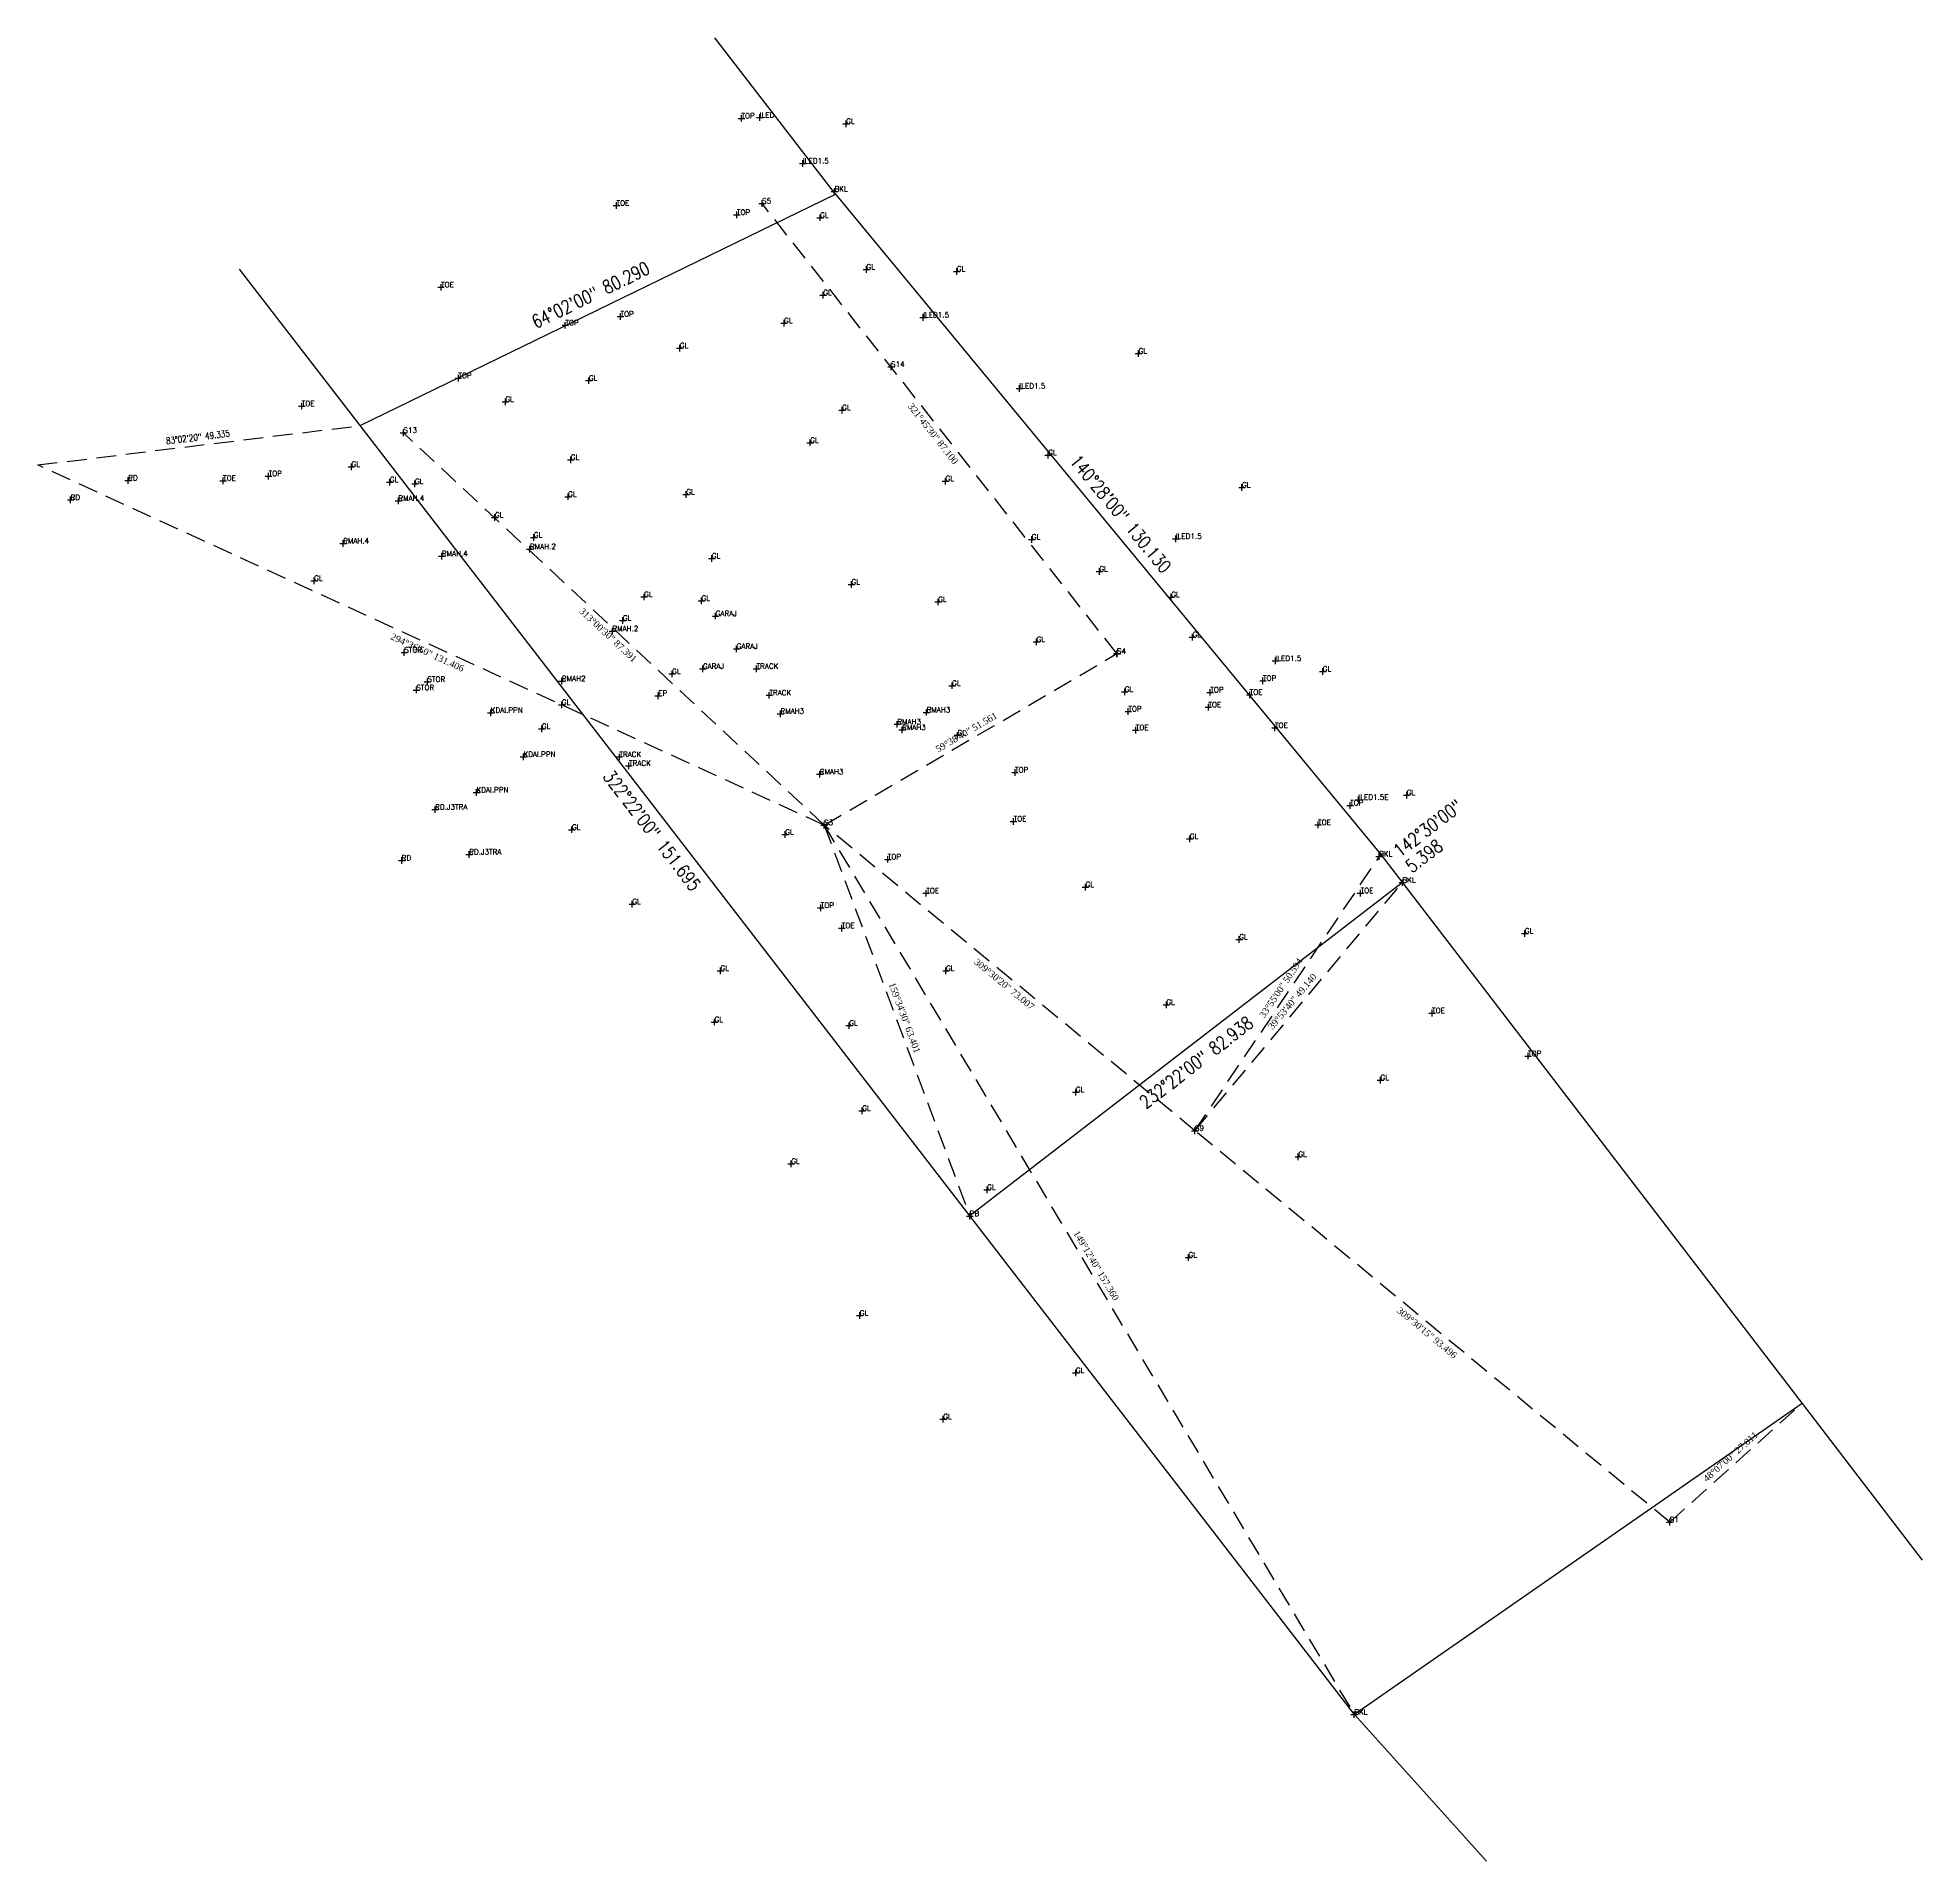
# Model space of a CAD drawing. Header units: metres. Extents: x -18206 to -14962, y -33140 to -31299.
# Drawn here: x -15248.3 to -14962, y -33140.1 to -32863 of the extents above; entities that cross this region are included whole.
import ezdxf
from ezdxf.enums import TextEntityAlignment as Align

# ---------------------------------------------------------------- set-up
doc = ezdxf.new("R2010")
doc.units = ezdxf.units.M
doc.header["$LTSCALE"] = 6
doc.header["$MEASUREMENT"] = 0
doc.header["$PDMODE"] = 2
doc.header["$PDSIZE"] = 0.5
doc.linetypes.add('DASHED', pattern=[0.75, 0.5, -0.25])
for name, color, linetype in [('160119_CODE', 7, 'Continuous'), ('160119_PTS', 7, 'Continuous'), ('BED', 3, 'Continuous'), ('TRA', 3, 'DASHED')]:
    doc.layers.add(name, color=color, linetype=linetype)
doc.styles.get("Standard").update_dxf_attribs({"font": 'simplex.shx', "width": 0.8})
doc.styles.add('TIMESNEWROMAN', font='TIMES.TTF')

# ---------------------------------------------------------------- blocks, each defined once
blk = doc.blocks.new('A$C63C904E5')
at = {"layer": 'TRA'}
for p, q in [((163.96, 161.24), (110.05, 229.65)), ((0, 189.91), (48.97, 195.89)), ((119.47, 135.18), (55.56, 194.79)), ((119.47, 135.18), (0, 189.91)), ((119.47, 135.18), (163.96, 161.24)), ((175.8, 88.74), (119.47, 135.18)), ((119.47, 135.18), (141.59, 75.77)), ((119.47, 135.18), (200.01, 0)), ((175.8, 88.74), (204.03, 130.73)), ((175.8, 88.74), (207.31, 126.44)), ((247.93, 29.26), (175.8, 88.74)), ((247.93, 29.26), (268.04, 47.3))]:
    blk.add_line(p, q, dxfattribs=at)
at = {"layer": 'BED', "style": 'TIMESNEWROMAN'}
for s, rotation, p in [('321%%d45\'30" 87.100', 308.2403, (135.63, 194.36)), ('313%%d00\'30" 87.391', 316.9917, (86.32, 163.71)), ('294%%d36\'50" 131.406', 335.3861, (59, 160.96)), ('59%%d38\'40" 51.561', 30.3556, (141.33, 148.86)), ('309%%d30\'20" 73.007', 320.4944, (146.52, 110.61)), ('33%%d55\'00" 50.594', 56.0833, (189.29, 110.15)), ('39%%d53\'40" 49.140', 50.1069, (190.98, 108.07)), ('159%%d34\'30" 63.401', 290.425, (131.23, 105.74)), ('149%%d12\'40" 157.360', 300.7875, (160.38, 67.98)), ('309%%D30\'15" 93.496', 320.4944, (210.75, 57.65)), ('48%%d07\'00" 27.011', 41.8847, (257.49, 38.84))]:
    blk.add_text(s, height=1, rotation=rotation, dxfattribs=at).set_placement(p, align=Align.CENTER)
at = {"layer": 'BED', "width": 0.8}
blk.add_text('83%%d02\'20" 49.335', height=1, rotation=6.9611, dxfattribs=at).set_placement((24.39, 193.65), align=Align.CENTER)
blk = doc.blocks.new('A$C216D71EC')
at = {"layer": '160119_PTS'}
for p in [(106.9, 243.09), (109.69, 243.2), (122.82, 242.27), (116.25, 236.23), (121.05, 231.98), (87.93, 229.83), (110.05, 230.14), (106.21, 228.42), (118.86, 227.99), (125.89, 220.12), (139.62, 219.82), (61.27, 217.41), (119.34, 216.21), (88.53, 212.97), (113.38, 211.98), (134.51, 212.83), (80.15, 211.64), (97.54, 208.18), (167.23, 207.34), (63.9, 203.62), (129.64, 205.32), (83.74, 203.23), (149.14, 202.03), (40.11, 199.37), (71.04, 200.01), (122.2, 198.76), (55.56, 195.29), (117.36, 193.8), (153.52, 191.9), (47.65, 190.13), (80.98, 191.18), (13.75, 188.06), (28.16, 188.02), (35.07, 188.72), (53.49, 187.81), (57.31, 187.53), (137.91, 187.96), (182.95, 186.99), (5, 185.1), (54.79, 184.97), (80.57, 185.59), (98.53, 185.93), (69.46, 182.42), (46.41, 178.47), (74.78, 177.61), (75.36, 179.4), (151.01, 179.1), (172.89, 179.18), (61.4, 176.55), (102.42, 176.21), (42, 172.81), (123.62, 172.26), (161.28, 174.23), (92.11, 170.35), (100.84, 169.77), (136.81, 169.59), (172.21, 170.33), (88.89, 166.76), (102.99, 167.46), (87.3, 165.15), (151.74, 163.52), (175.45, 164.26), (55.69, 161.92), (106.18, 162.48), (163.95, 161.74), (163.95, 161.73), (163.96, 161.74), (163.97, 161.73), (163.97, 161.72), (188.02, 160.63), (79.63, 157.55), (96.38, 158.65), (101.05, 159.42), (109.19, 159.45), (186.14, 157.61), (195.22, 159.02), (57.52, 156.21), (59.2, 157.46), (94.26, 155.34), (111.14, 155.41), (138.91, 156.87), (165.13, 155.94), (178.13, 155.86), (184.12, 155.48), (68.82, 152.76), (79.62, 153.95), (112.84, 152.61), (135.04, 152.82), (165.68, 152.95), (177.84, 153.59), (76.58, 150.3), (130.59, 151), (131.32, 150.14), (139.73, 149.33), (166.81, 150.1), (187.96, 150.45), (73.79, 146.05), (88.36, 146.04), (89.82, 144.69), (118.81, 143.4), (148.47, 143.69), (66.65, 140.64), (60.37, 138.03), (199.38, 138.68), (200.63, 139.53), (207.97, 140.23), (81.16, 134.99), (119.46, 135.68), (119.46, 135.68), (119.47, 135.68), (119.48, 135.69), (148.25, 136.25), (194.51, 135.71), (113.56, 134.24), (175.02, 133.58), (55.3, 130.31), (65.55, 131.21), (129.13, 130.48), (203.79, 130.92), (159.18, 126.27), (207.31, 126.94), (90.33, 123.68), (134.98, 125.32), (200.96, 125.34), (118.96, 123.11), (122.15, 120.04), (182.53, 118.3), (225.91, 119.21), (103.71, 113.55), (137.98, 113.53), (171.46, 108.37), (211.83, 107.1), (102.83, 105.76), (123.28, 105.21), (226.41, 100.59), (157.71, 95.11), (203.98, 96.94), (125.26, 92.28), (175.8, 89.24), (114.48, 84.21), (191.51, 85.26), (144.23, 80.27), (141.59, 76.26), (174.84, 69.99), (124.88, 61.14), (157.71, 52.43), (137.57, 45.39), (247.93, 29.77), (247.94, 29.77), (200.01, 0.5)]:
    blk.add_point(p, dxfattribs=at)
at = {"layer": 'BED', "color": 1}
blk.add_blockref('A$C63C904E5', (0, 0.5), dxfattribs=at)
at = {"layer": '160119_CODE'}
for s, p in [('TOP', (106.9, 243.09)), ('ILED', (109.69, 243.2)), ('GL', (122.82, 242.27)), ('ILED1.5', (116.25, 236.23)), ('BKL', (121.05, 231.98)), ('TOE', (87.93, 229.83)), ('TOP', (106.21, 228.42)), ('S5', (110.05, 230.14)), ('GL', (118.86, 227.99)), ('GL', (125.89, 220.12)), ('GL', (139.62, 219.82)), ('TOE', (61.27, 217.41)), ('GL', (119.34, 216.21)), ('TOP', (80.15, 211.64)), ('TOP', (88.53, 212.97)), ('GL', (113.38, 211.98)), ('ILED1.5', (134.51, 212.83)), ('GL', (97.54, 208.18)), ('GL', (167.23, 207.34)), ('TOP', (63.9, 203.62)), ('GL', (83.74, 203.23)), ('S14', (129.64, 205.32)), ('GL', (71.04, 200.01)), ('ILED1.5', (149.14, 202.03)), ('TOE', (40.11, 199.37)), ('GL', (122.2, 198.76)), ('S13', (55.56, 195.29)), ('GL', (80.98, 191.18)), ('GL', (117.36, 193.8)), ('GL', (153.52, 191.9)), ('TOP', (35.07, 188.72)), ('GL', (47.65, 190.13)), ('RD', (13.75, 188.06)), ('TOE', (28.16, 188.02)), ('GL', (53.49, 187.81)), ('GL', (57.31, 187.53)), ('GL', (80.57, 185.59)), ('GL', (98.53, 185.93)), ('GL', (137.91, 187.96)), ('GL', (182.95, 186.99)), ('RD', (5, 185.1)), ('RMAH.4', (54.79, 184.97)), ('GL', (69.46, 182.42)), ('RMAH.4', (46.41, 178.47)), ('RMAH.2', (74.78, 177.61)), ('GL', (75.36, 179.4)), ('GL', (151.01, 179.1)), ('ILED1.5', (172.89, 179.18)), ('RMAH.4', (61.4, 176.55)), ('GL', (102.42, 176.21)), ('GL', (161.28, 174.23)), ('GL', (42, 172.81)), ('GL', (123.62, 172.26)), ('GL', (92.11, 170.35)), ('GL', (100.84, 169.77)), ('GL', (136.81, 169.59)), ('GL', (172.21, 170.33)), ('GL', (88.89, 166.76)), ('GARAJ', (102.99, 167.46)), ('RMAH.2', (87.3, 165.15)), ('GARAJ', (106.18, 162.48)), ('GL', (151.74, 163.52)), ('GL', (175.45, 164.26)), ('STOR', (55.69, 161.92)), ('S4', (163.96, 161.74)), ('S4', (163.95, 161.74)), ('S4', (163.95, 161.73)), ('S4', (163.97, 161.73)), ('S4', (163.97, 161.72)), ('ILED1.5', (188.02, 160.63)), ('STOR', (59.2, 157.46)), ('RMAH2', (79.63, 157.55)), ('GL', (96.38, 158.65)), ('GARAJ', (101.05, 159.42)), ('TRACK', (109.19, 159.45)), ('GL', (138.91, 156.87)), ('TOP', (186.14, 157.61)), ('GL', (195.22, 159.02)), ('STOR', (57.52, 156.21)), ('GL', (79.62, 153.95)), ('EP', (94.26, 155.34)), ('TRACK', (111.14, 155.41)), ('GL', (165.13, 155.94)), ('TOP', (178.13, 155.86)), ('TOE', (184.12, 155.48)), ('KDAI.PPN', (68.82, 152.76)), ('RMAH3', (112.84, 152.61)), ('RMAH3', (130.59, 151)), ('RMAH3', (135.04, 152.82)), ('TOP', (165.68, 152.95)), ('TOE', (177.84, 153.59)), ('GL', (76.58, 150.3)), ('RMAH3', (131.32, 150.14)), ('GL', (139.73, 149.33)), ('TOE', (166.81, 150.1)), ('TOE', (187.96, 150.45)), ('KDAI.PPN', (73.79, 146.05)), ('TRACK', (88.36, 146.04)), ('TRACK', (89.82, 144.69)), ('RMAH3', (118.81, 143.4)), ('TOP', (148.47, 143.69)), ('KDAI.PPN', (66.65, 140.64)), ('ILED1.5E', (200.63, 139.53)), ('GL', (207.97, 140.23)), ('RD.J3TRA', (60.37, 138.03)), ('TOP', (199.38, 138.68)), ('GL', (81.16, 134.99)), ('GL', (113.56, 134.24)), ('S3', (119.46, 135.68)), ('S3', (119.47, 135.68)), ('S3', (119.48, 135.69)), ('TOE', (148.25, 136.25)), ('TOE', (194.51, 135.71)), ('RD.J3TRA', (65.55, 131.21)), ('GL', (175.02, 133.58)), ('BKL', (203.79, 130.92)), ('RD', (55.3, 130.31)), ('TOP', (129.13, 130.48)), ('TOE', (134.98, 125.32)), ('GL', (159.18, 126.27)), ('TOE', (200.96, 125.34)), ('BKL', (207.31, 126.94)), ('GL', (90.33, 123.68)), ('TOP', (118.96, 123.11)), ('TOE', (122.15, 120.04)), ('GL', (182.53, 118.3)), ('GL', (225.91, 119.21)), ('GL', (103.71, 113.55)), ('GL', (137.98, 113.53)), ('GL', (171.46, 108.37)), ('GL', (102.83, 105.76)), ('GL', (123.28, 105.21)), ('TOE', (211.83, 107.1)), ('TOP', (226.41, 100.59)), ('GL', (203.98, 96.94)), ('GL', (157.71, 95.11)), ('GL', (125.26, 92.28)), ('S9', (175.8, 89.24)), ('GL', (191.51, 85.26)), ('GL', (114.48, 84.21)), ('GL', (144.23, 80.27)), ('PB', (141.59, 76.26)), ('GL', (174.84, 69.99)), ('GL', (124.88, 61.14)), ('GL', (157.71, 52.43)), ('GL', (137.57, 45.39)), ('S1', (247.93, 29.77)), ('S1', (247.94, 29.77)), ('BKL', (200.01, 0.5))]:
    blk.add_text(s, height=0.8, dxfattribs=at).set_placement(p)

msp = doc.modelspace()

# ---------------------------------------------------------------- linework, layer by layer
at = {"color": 1}
for p, q in [((-15199.31, -32921.87), (-15127.13, -32886.71)), ((-15127.13, -32886.71), (-15044.3, -32987.08)), ((-15106.69, -33042), (-15199.31, -32921.88)), ((-15044.3, -32987.08), (-14980.28, -33070.5)), ((-15041.01, -32991.36), (-15106.69, -33042)), ((-15048.28, -33117.76), (-15106.69, -33042))]:
    msp.add_line(p, q, dxfattribs=at)
at = {"layer": 'BED', "color": 1}
for p, q in [((-15127.13, -32886.71), (-15145.44, -32862.95)), ((-15199.31, -32921.87), (-15217.68, -32898.15)), ((-14980.28, -33070.5), (-15048.27, -33117.78)), ((-14980.28, -33070.5), (-14962.02, -33094.31)), ((-15048.27, -33117.78), (-15028.22, -33140.09))]:
    msp.add_line(p, q, dxfattribs=at)

# ---------------------------------------------------------------- block references
msp.add_blockref('A$C216D71EC', (-15248.32, -33118.3), dxfattribs=at)

# ---------------------------------------------------------------- texts
at = {"layer": 'BED', "color": 1, "width": 0.8}
for s, rotation, p in [('64%%d02\'00" 80.290', 25.9667, (-15163.88, -32902.94)), ('140%%d28\'00" 130.130', 309.5333, (-15084.56, -32935.94)), ('322%%d22\'00" 151.695', 307.6333, (-15155.78, -32984.07)), ('232%%d22\'00" 82.938', 37.6333, (-15071.71, -33019.45))]:
    msp.add_text(s, height=2, rotation=rotation, dxfattribs=at).set_placement(p, align=Align.CENTER)
for s, p in [('142%%d30\'00"', (-15041.37, -32987.6)), ('5.398', (-15039.55, -32989.98))]:
    msp.add_text(s, height=2, rotation=37.5, dxfattribs=at).set_placement(p)

doc.saveas('drawing.dxf')
